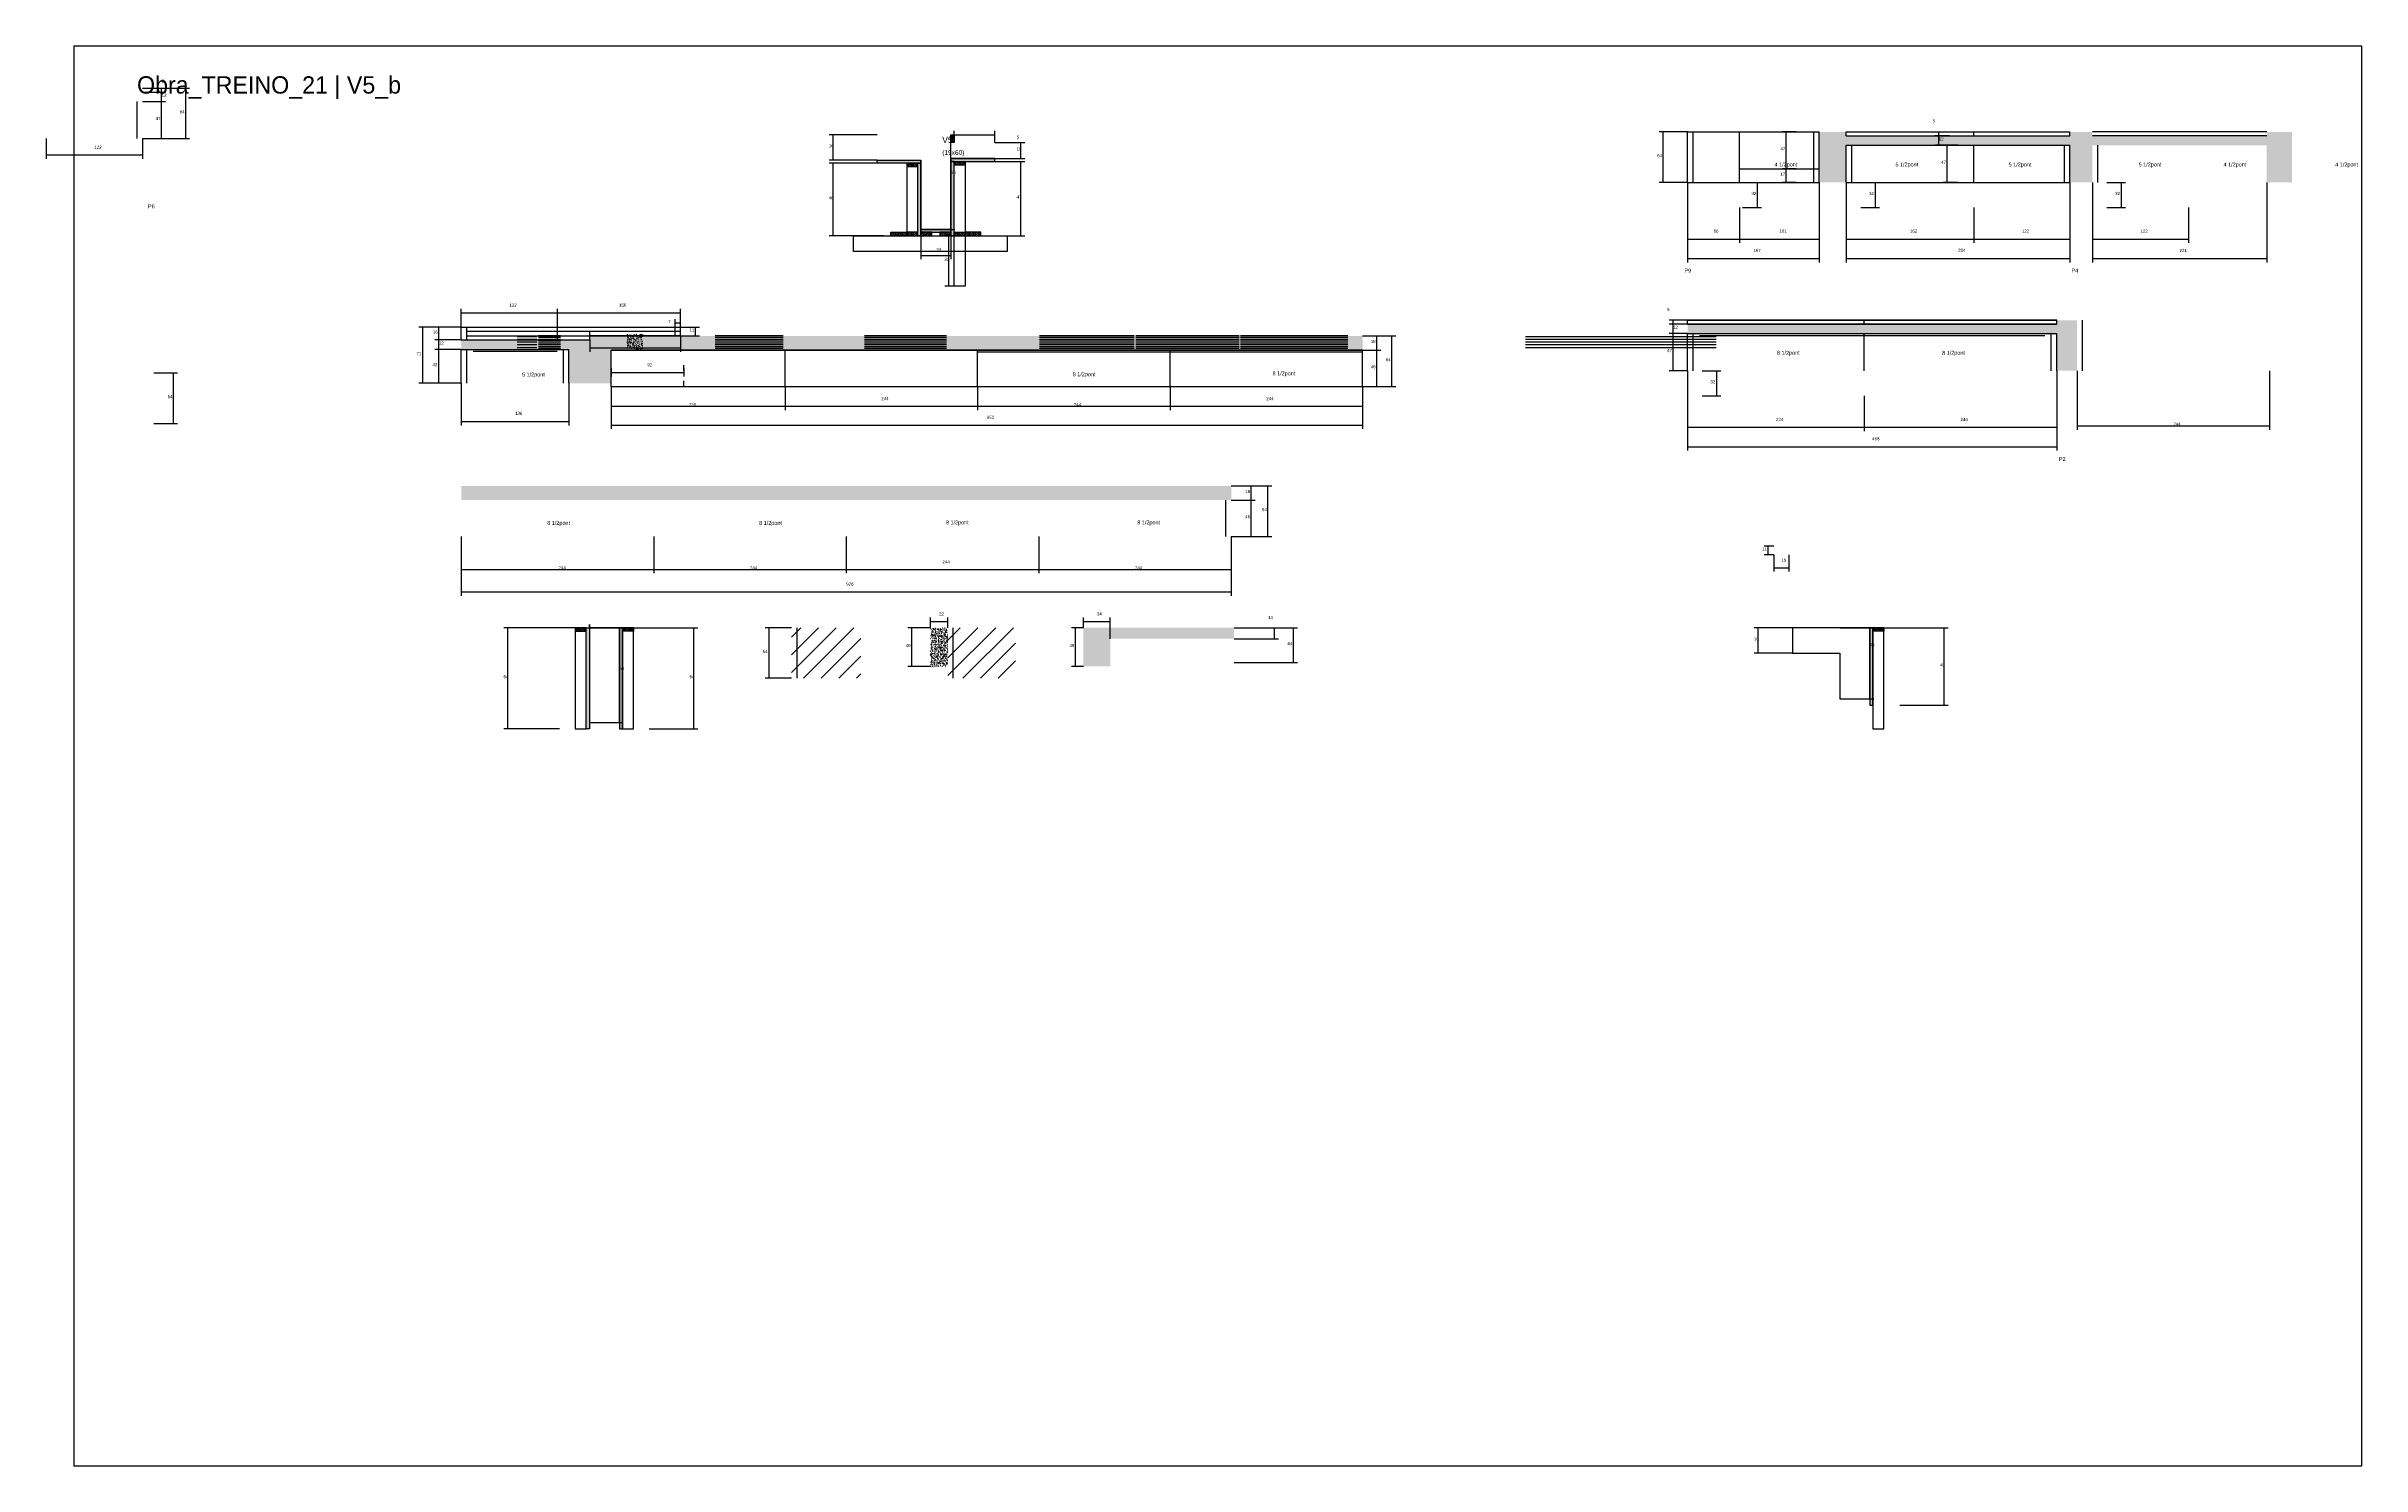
# Model space of a CAD drawing. Header units: metres. Extents: x -41 to 34800, y -36000 to 1848.
# Drawn here: x -35 to 2900, y -23400 to -21600 of the extents above; entities that cross this region are included whole.
import ezdxf

# ---------------------------------------------------------------- set-up
doc = ezdxf.new("R2010")
doc.units = ezdxf.units.M
for name, color, linetype in [('CELL_BORDER', 8, 'Continuous'), ('CONCRETO', 251, 'Continuous'), ('COTA', 4, 'Continuous'), ('Cota Seção (2x)', 4, 'Continuous'), ('Hachura', 253, 'Continuous'), ('LABEL_ID', 3, 'Continuous'), ('Madeira', 126, 'Continuous'), ('NOMENCLATURA', 7, 'Continuous'), ('Painéis', 200, 'Continuous'), ('SARR_2.2x7', 40, 'Continuous'), ('SARR_EDITAR', 141, 'Continuous'), ('Texto Seção', 7, 'Continuous')]:
    doc.layers.add(name, color=color, linetype=linetype)

msp = doc.modelspace()

# ---------------------------------------------------------------- hatches: boundary and pattern name
at = {"layer": 'COTA'}
h = msp.add_hatch(dxfattribs=at)
h.set_pattern_fill('AR-CONC', scale=0.03)
h.paths.add_polyline_path([(2212.5, -21772.6), (2235.9, -21772.6), (2246.7, -21772.6), (2246.7, -21725.6), (2530.2, -21725.6), (2530.2, -21772.6), (2558.6, -21772.6), (2558.6, -21725.6), (2779.6, -21725.6), (2779.6, -21772.6), (2811.8, -21772.6), (2811.8, -21708.6), (2779.6, -21708.6), (2779.6, -21713.6), (2558.6, -21713.6), (2558.6, -21708.6), (2530.2, -21708.6), (2530.2, -21713.6), (2246.7, -21713.6), (2246.7, -21708.6), (2212.5, -21708.6)])
h = msp.add_hatch(dxfattribs=at)
h.set_pattern_fill('AR-CONC', scale=0.03)
h.paths.add_polyline_path([(2539.2, -21947.4), (2513.5, -21947.4), (2513.5, -21952.4), (2045.5, -21952.4), (2045.5, -21964.4), (2513.5, -21964.4), (2513.5, -22011.4), (2539.2, -22011.4)])
h = msp.add_hatch(dxfattribs=at)
h.set_pattern_fill('AR-CONC', scale=0.03)
h.paths.add_polyline_path([(681, -21985.3), (1145.5, -21985.3), (1633.5, -21985.3), (1633.5, -21967.3), (1145.5, -21967.3), (757.5, -21967.3), (654, -21967.3), (654, -21972.3), (491, -21972.3), (491, -21984.3), (627.5, -21984.3), (627.5, -22027.3), (681, -22027.3)])
h = msp.add_hatch(dxfattribs=at)
h.set_pattern_fill('AR-CONC', scale=0.03)
h.paths.add_polyline_path([(701.2, -21983.5), (721.3, -21983.5), (721.3, -21983.5), (721.3, -21965), (721.3, -21965), (701.2, -21965), (701.2, -21965), (701.2, -21983.5)])
h = msp.add_hatch(dxfattribs=at)
h.set_pattern_fill('AR-CONC', scale=0.03)
h.paths.add_polyline_path([(1467, -22175.5), (1467, -22157.5), (491, -22157.5), (491, -22175.5)])
h = msp.add_hatch(dxfattribs=at)
h.set_pattern_fill('AR-CONC', scale=0.03)
h.paths.add_polyline_path([(1085.7, -22386.4), (1107.7, -22386.4), (1107.7, -22337.4), (1085.7, -22337.4)])
h = msp.add_hatch(dxfattribs=at)
h.set_pattern_fill('AR-CONC', scale=0.03)
h.paths.add_polyline_path([(1313.7, -22351.4), (1470.7, -22351.4), (1470.7, -22337.4), (1279.7, -22337.4), (1279.7, -22386.4), (1313.7, -22386.4), (1313.7, -22381.4)])
at = {"layer": 'Hachura'}
h = msp.add_hatch(color=8, dxfattribs=at)
h.dxf.hatch_style = 1
h.paths.add_polyline_path([(1111.7, -21712.2), (1115.7, -21712.2), (1115.7, -21712.2), (1115.7, -21722.2), (1115.7, -21722.2), (1111.7, -21722.2), (1111.7, -21722.2), (1111.7, -21712.2)])
h = msp.add_hatch(color=8, dxfattribs=at)
h.dxf.hatch_style = 1
h.paths.add_polyline_path([(1018.1, -21748.2), (1018.1, -21744.2), (1018.1, -21744.2), (1073.7, -21744.2), (1073.7, -21744.2), (1073.7, -21748.2), (1073.7, -21748.2), (1018.1, -21748.2)])
h = msp.add_hatch(dxfattribs=at)
h.set_pattern_fill('ANSI31', scale=0.5)
h.paths.add_polyline_path([(1069.7, -21752.6), (1069.7, -21748.2), (1069.7, -21748.2), (1055.7, -21748.2), (1055.7, -21748.2), (1055.7, -21752.6), (1055.7, -21752.6), (1069.7, -21752.6)])
h = msp.add_hatch(color=8, dxfattribs=at)
h.dxf.hatch_style = 1
h.paths.add_polyline_path([(1069.7, -21748.2), (1073.7, -21748.2), (1073.7, -21748.2), (1073.7, -21840.2), (1073.7, -21840.2), (1069.7, -21840.2), (1069.7, -21840.2), (1069.7, -21748.2)])
h = msp.add_hatch(color=8, dxfattribs=at)
h.dxf.hatch_style = 1
h.paths.add_polyline_path([(1167.3, -21746.2), (1167.3, -21742.2), (1167.3, -21742.2), (1111.7, -21742.2), (1111.7, -21742.2), (1111.7, -21746.2), (1111.7, -21746.2), (1167.3, -21746.2)])
h = msp.add_hatch(color=8, dxfattribs=at)
h.dxf.hatch_style = 1
h.paths.add_polyline_path([(1115.7, -21746.2), (1111.7, -21746.2), (1111.7, -21746.2), (1111.7, -21840.2), (1111.7, -21840.2), (1115.7, -21840.2), (1115.7, -21840.2), (1115.7, -21746.2)])
h = msp.add_hatch(dxfattribs=at)
h.set_pattern_fill('ANSI31', scale=0.5)
h.paths.add_polyline_path([(1115.7, -21750.6), (1115.7, -21746.2), (1115.7, -21746.2), (1129.7, -21746.2), (1129.7, -21746.2), (1129.7, -21750.6), (1129.7, -21750.6), (1115.7, -21750.6)])
h = msp.add_hatch(dxfattribs=at)
h.set_pattern_fill('ANSI31', scale=0.5)
h.paths.add_polyline_path([(1035.7, -21840.2), (1035.7, -21835.8), (1035.7, -21835.8), (1055.7, -21835.8), (1055.7, -21835.8), (1055.7, -21840.2), (1055.7, -21840.2), (1035.7, -21840.2)])
h = msp.add_hatch(dxfattribs=at)
h.set_pattern_fill('ANSI31', scale=0.5)
h.paths.add_polyline_path([(1069.7, -21840.2), (1069.7, -21835.8), (1069.7, -21835.8), (1055.7, -21835.8), (1055.7, -21835.8), (1055.7, -21840.2), (1055.7, -21840.2), (1069.7, -21840.2)])
h = msp.add_hatch(color=8, dxfattribs=at)
h.dxf.hatch_style = 1
h.paths.add_polyline_path([(1111.7, -21835.8), (1111.7, -21832.2), (1111.7, -21832.2), (1073.7, -21832.2), (1073.7, -21832.2), (1073.7, -21835.8), (1073.7, -21835.8), (1111.7, -21835.8)])
h = msp.add_hatch(dxfattribs=at)
h.set_pattern_fill('ANSI31', scale=0.5)
h.paths.add_polyline_path([(1087.7, -21840.2), (1087.7, -21835.8), (1087.7, -21835.8), (1073.7, -21835.8), (1073.7, -21835.8), (1073.7, -21840.2), (1073.7, -21840.2), (1087.7, -21840.2)])
h = msp.add_hatch(dxfattribs=at)
h.set_pattern_fill('ANSI31', scale=0.5)
h.paths.add_polyline_path([(1111.7, -21840.2), (1111.7, -21835.8), (1111.7, -21835.8), (1097.7, -21835.8), (1097.7, -21835.8), (1097.7, -21840.2), (1097.7, -21840.2), (1111.7, -21840.2)])
h = msp.add_hatch(dxfattribs=at)
h.set_pattern_fill('ANSI31', scale=0.5)
h.paths.add_polyline_path([(1115.7, -21840.2), (1115.7, -21835.8), (1115.7, -21835.8), (1129.7, -21835.8), (1129.7, -21835.8), (1129.7, -21840.2), (1129.7, -21840.2), (1115.7, -21840.2)])
h = msp.add_hatch(dxfattribs=at)
h.set_pattern_fill('ANSI31', scale=0.5)
h.paths.add_polyline_path([(1149.7, -21840.2), (1149.7, -21835.8), (1149.7, -21835.8), (1129.7, -21835.8), (1129.7, -21835.8), (1129.7, -21840.2), (1129.7, -21840.2), (1149.7, -21840.2)])
h = msp.add_hatch(dxfattribs=at)
h.set_pattern_fill('ANSI31', scale=0.5)
h.paths.add_polyline_path([(635.4, -22337.4), (635.4, -22341.8), (635.4, -22341.8), (649.4, -22341.8), (649.4, -22341.8), (649.4, -22337.4), (649.4, -22337.4), (635.4, -22337.4)])
h = msp.add_hatch(color=8, dxfattribs=at)
h.dxf.hatch_style = 1
h.paths.add_polyline_path([(649.4, -22337.4), (653.4, -22337.4), (653.4, -22337.4), (653.4, -22465.4), (653.4, -22465.4), (649.4, -22465.4), (649.4, -22465.4), (649.4, -22337.4)])
h = msp.add_hatch(color=8, dxfattribs=at)
h.dxf.hatch_style = 1
h.paths.add_polyline_path([(695.4, -22337.4), (691.4, -22337.4), (691.4, -22337.4), (691.4, -22465.4), (691.4, -22465.4), (695.4, -22465.4), (695.4, -22465.4), (695.4, -22337.4)])
h = msp.add_hatch(dxfattribs=at)
h.set_pattern_fill('ANSI31', scale=0.5)
h.paths.add_polyline_path([(709.4, -22337.4), (709.4, -22341.8), (709.4, -22341.8), (695.4, -22341.8), (695.4, -22341.8), (695.4, -22337.4), (695.4, -22337.4), (709.4, -22337.4)])
h = msp.add_hatch(dxfattribs=at)
h.set_pattern_fill('ANSI31', scale=5)
h.paths.add_polyline_path([(909.7, -22401.4), (997.7, -22401.4), (997.7, -22337.4), (909.7, -22337.4)])
h = msp.add_hatch(dxfattribs=at)
h.set_pattern_fill('ANSI31', scale=5)
h.paths.add_polyline_path([(1193.7, -22337.4), (1107.7, -22337.4), (1107.7, -22401.4), (1193.7, -22401.4)])
h = msp.add_hatch(color=8, dxfattribs=at)
h.dxf.hatch_style = 1
h.paths.add_polyline_path([(2280.4, -22337.4), (2276.4, -22337.4), (2276.4, -22337.4), (2276.4, -22435.4), (2276.4, -22435.4), (2280.4, -22435.4), (2280.4, -22435.4), (2280.4, -22337.4)])
h = msp.add_hatch(dxfattribs=at)
h.set_pattern_fill('ANSI31', scale=0.5)
h.paths.add_polyline_path([(2294.4, -22337.4), (2294.4, -22341.8), (2294.4, -22341.8), (2280.4, -22341.8), (2280.4, -22341.8), (2280.4, -22337.4), (2280.4, -22337.4), (2294.4, -22337.4)])

# ---------------------------------------------------------------- linework, layer by layer
at = {"layer": 'CELL_BORDER'}
msp.add_lwpolyline([(0, -23400), (2900, -23400), (2900, -21600), (0, -21600)], close=True, dxfattribs=at)
at = {"layer": 'CONCRETO'}
for points in [[(691.4, -22357.4), (691.4, -22337.4), (653.4, -22337.4), (653.4, -22333.4), (653.4, -22333.4), (653.4, -22457.4), (691.4, -22457.4), (691.4, -22357.4)], [(2276.4, -22357.4), (2276.4, -22337.4), (2178.4, -22337.4), (2178.4, -22369.4), (2238.4, -22369.4), (2238.4, -22427.4), (2276.4, -22427.4), (2276.4, -22357.4)]]:
    msp.add_lwpolyline(points, close=True, dxfattribs=at)
at = {"layer": 'COTA'}
for p, q in [((87, -21653), (116.2, -21653)), ((87, -21653), (146.7, -21653)), ((87, -21658), (116.2, -21658)), ((87, -21658), (116.2, -21658)), ((111.2, -21658), (111.2, -21653)), ((111.2, -21670), (111.2, -21658)), ((141.7, -21717), (141.7, -21653)), ((87, -21670), (116.2, -21670)), ((87, -21670), (116.2, -21670)), ((111.2, -21717), (111.2, -21670)), ((-35, -21717), (-35, -21742.7)), ((87, -21717), (116.2, -21717)), ((87, -21717), (87, -21742.7)), ((87, -21717), (146.7, -21717)), ((1018.1, -21712.2), (957.4, -21712.2)), ((962.4, -21744.2), (962.4, -21712.2)), ((1115.7, -21712.2), (1115.7, -21707.2)), ((1115.7, -21712.2), (1167.3, -21712.2)), ((1167.3, -21722.2), (1167.3, -21707.2)), ((2045.5, -21708.6), (2009.4, -21708.6)), ((2014.4, -21772.6), (2014.4, -21708.6)), ((2183, -21708.6), (2165.6, -21708.6)), ((2170.6, -21755.6), (2170.6, -21708.6)), ((2377.7, -21713.6), (2358.8, -21713.6)), ((2363.8, -21713.6), (2363.8, -21708.6)), ((2363.8, -21708.6), (2368.8, -21708.6)), ((2363.8, -21725.6), (2363.8, -21713.6)), ((2363.8, -21713.6), (2368.8, -21713.6)), ((-35, -21737.7), (87, -21737.7)), ((1018.1, -21744.2), (957.4, -21744.2)), ((1018.1, -21748.2), (957.4, -21748.2)), ((962.4, -21840.2), (962.4, -21748.2)), ((1167.3, -21722.2), (1205.5, -21722.2)), ((1167.3, -21742.2), (1205.5, -21742.2)), ((1167.3, -21746.2), (1205.5, -21746.2)), ((1200.5, -21742.2), (1200.5, -21722.2)), ((1200.5, -21840.2), (1200.5, -21746.2)), ((2377.7, -21725.6), (2358.8, -21725.6)), ((2388.4, -21725.6), (2369.5, -21725.6)), ((2374.5, -21772.6), (2374.5, -21725.6)), ((2045.5, -21772.6), (2009.4, -21772.6)), ((2045.5, -21772.6), (2045.5, -21849.4)), ((2045.5, -21772.6), (2045.5, -21874)), ((2129, -21772.6), (2139.1, -21772.6)), ((2134.1, -21804.6), (2134.1, -21772.6)), ((2183, -21755.6), (2165.6, -21755.6)), ((2183, -21755.6), (2165.6, -21755.6)), ((2183, -21772.6), (2165.6, -21772.6)), ((2170.6, -21772.6), (2170.6, -21755.6)), ((2212.5, -21772.6), (2212.5, -21849.4)), ((2212.5, -21772.6), (2212.5, -21874)), ((2246.7, -21772.6), (2246.7, -21849.4)), ((2246.7, -21772.6), (2246.7, -21874)), ((2265.2, -21772.6), (2288.7, -21772.6)), ((2283.7, -21804.6), (2283.7, -21772.6)), ((2388.4, -21772.6), (2369.5, -21772.6)), ((2530.2, -21772.6), (2530.2, -21849.4)), ((2530.2, -21772.6), (2530.2, -21874)), ((2558.6, -21772.6), (2558.6, -21849.4)), ((2558.6, -21772.6), (2558.6, -21874)), ((2577.1, -21772.6), (2600.6, -21772.6)), ((2595.6, -21804.6), (2595.6, -21772.6)), ((2779.6, -21772.6), (2779.6, -21874)), ((2111.5, -21804.6), (2111.5, -21849.4)), ((2111.5, -21804.6), (2111.5, -21849.4)), ((2115, -21804.6), (2139.1, -21804.6)), ((2265.2, -21804.6), (2288.7, -21804.6)), ((2408.2, -21804.6), (2408.2, -21849.4)), ((2408.2, -21804.6), (2408.2, -21849.4)), ((2577.1, -21804.6), (2600.6, -21804.6)), ((2680.6, -21804.6), (2680.6, -21849.4)), ((1026.1, -21840.2), (957.4, -21840.2)), ((1073.7, -21840.2), (1073.7, -21870.1)), ((1073.7, -21865.1), (1111.7, -21865.1)), ((1115.7, -21840.2), (1104.1, -21840.2)), ((1109.1, -21904.2), (1109.1, -21840.2)), ((1111.7, -21840.2), (1111.7, -21870.1)), ((1149.7, -21840.2), (1205.5, -21840.2)), ((2045.5, -21844.4), (2111.5, -21844.4)), ((2111.5, -21844.4), (2212.5, -21844.4)), ((2246.7, -21844.4), (2408.2, -21844.4)), ((2408.2, -21844.4), (2530.2, -21844.4)), ((2558.6, -21844.4), (2680.6, -21844.4)), ((2045.5, -21869), (2212.5, -21869)), ((2246.7, -21869), (2530.2, -21869)), ((2558.6, -21869), (2779.6, -21869)), ((1115.7, -21904.2), (1104.1, -21904.2)), ((491, -21956.3), (491, -21932.8)), ((491, -21937.8), (613, -21937.8)), ((613, -21956.3), (613, -21932.8)), ((613, -21956.3), (613, -21932.8)), ((613, -21937.8), (769, -21937.8)), ((762, -21956.3), (762, -21945.9)), ((762, -21950.9), (769, -21950.9)), ((769, -21956.3), (769, -21932.8)), ((769, -21956.3), (769, -21945.9)), ((2045.5, -21947.4), (2022.1, -21947.4)), ((2045.5, -21952.4), (2022.1, -21952.4)), ((2045.5, -21952.4), (2022.1, -21952.4)), ((2027.1, -21952.4), (2027.1, -21947.4)), ((2027.1, -21964.4), (2027.1, -21952.4)), ((491, -21956.3), (437.3, -21956.3)), ((442.3, -22027.3), (442.3, -21956.3)), ((491, -21956.3), (457.7, -21956.3)), ((491, -21972.3), (457.7, -21972.3)), ((491, -21972.3), (457.7, -21972.3)), ((462.7, -21972.3), (462.7, -21956.3)), ((462.7, -21984.3), (462.7, -21972.3)), ((654, -21972.3), (654, -21987.3)), ((654, -21982.3), (769, -21982.3)), ((769, -21956.3), (793, -21956.3)), ((769, -21967.3), (769, -21987.3)), ((769, -21967.3), (793, -21967.3)), ((788, -21967.3), (788, -21956.3)), ((1633.5, -21967.3), (1656.5, -21967.3)), ((1633.5, -21967.3), (1675.6, -21967.3)), ((1651.5, -21985.3), (1651.5, -21967.3)), ((1670.6, -22031.3), (1670.6, -21967.3)), ((2045.5, -21964.4), (2022.1, -21964.4)), ((2045.5, -21964.4), (2022.1, -21964.4)), ((2027.1, -22011.4), (2027.1, -21964.4)), ((491, -21984.3), (457.7, -21984.3)), ((491, -21984.3), (457.7, -21984.3)), ((462.7, -22027.3), (462.7, -21984.3)), ((681, -22008.3), (681, -22018.6)), ((773, -22008.3), (773, -22018.6)), ((1633.5, -21985.3), (1656.5, -21985.3)), ((1633.5, -21985.3), (1656.5, -21985.3)), ((1651.5, -22031.3), (1651.5, -21985.3)), ((2045.5, -22011.4), (2022.1, -22011.4)), ((2045.5, -22011.4), (2045.5, -22088.2)), ((2045.5, -22011.4), (2045.5, -22112.8)), ((2064, -22011.4), (2087.5, -22011.4)), ((2082.5, -22043.4), (2082.5, -22011.4)), ((2513.5, -22011.4), (2513.5, -22088.2)), ((2513.5, -22011.4), (2513.5, -22112.8)), ((2539.2, -22011.4), (2539.2, -22086.2)), ((2783.2, -22011.4), (2783.2, -22086.2)), ((101.1, -22014.3), (131.3, -22014.3)), ((126.3, -22078.3), (126.3, -22014.3)), ((491, -22027.3), (437.3, -22027.3)), ((491, -22027.3), (457.7, -22027.3)), ((491, -22027.3), (491, -22080.7)), ((627.5, -22027.3), (627.5, -22080.7)), ((681, -22013.6), (773, -22013.6)), ((681, -22031.3), (681, -22061.4)), ((681, -22031.3), (681, -22085.3)), ((901.5, -22031.3), (901.5, -22061.4)), ((901.5, -22031.3), (901.5, -22061.4)), ((1145.5, -22031.3), (1145.5, -22061.4)), ((1145.5, -22031.3), (1145.5, -22061.4)), ((1389.5, -22031.3), (1389.5, -22061.4)), ((1389.5, -22031.3), (1389.5, -22061.4)), ((1633.5, -22031.3), (1633.5, -22061.4)), ((1633.5, -22031.3), (1633.5, -22085.3)), ((1633.5, -22031.3), (1656.5, -22031.3)), ((1633.5, -22031.3), (1675.6, -22031.3)), ((681, -22056.4), (901.5, -22056.4)), ((901.5, -22056.4), (1145.5, -22056.4)), ((1145.5, -22056.4), (1389.5, -22056.4)), ((1389.5, -22056.4), (1633.5, -22056.4)), ((2064, -22043.4), (2087.5, -22043.4)), ((2269.5, -22043.4), (2269.5, -22088.2)), ((2269.5, -22043.4), (2269.5, -22088.2)), ((101.1, -22078.3), (131.3, -22078.3)), ((491, -22075.7), (627.5, -22075.7)), ((681, -22080.3), (1633.5, -22080.3)), ((2045.5, -22083.2), (2269.5, -22083.2)), ((2269.5, -22083.2), (2513.5, -22083.2)), ((2539.2, -22081.2), (2783.2, -22081.2)), ((2045.5, -22107.8), (2513.5, -22107.8)), ((1467, -22157.5), (1497.2, -22157.5)), ((1467, -22157.5), (1518.6, -22157.5)), ((1492.2, -22175.5), (1492.2, -22157.5)), ((1513.6, -22221.5), (1513.6, -22157.5)), ((1467, -22175.5), (1497.2, -22175.5)), ((1467, -22175.5), (1497.2, -22175.5)), ((1492.2, -22221.5), (1492.2, -22175.5)), ((491, -22221.5), (491, -22268.3)), ((491, -22221.5), (491, -22296.7)), ((735, -22221.5), (735, -22268.3)), ((735, -22221.5), (735, -22268.3)), ((979, -22221.5), (979, -22268.3)), ((979, -22221.5), (979, -22268.3)), ((1223, -22221.5), (1223, -22268.3)), ((1223, -22221.5), (1223, -22268.3)), ((1467, -22221.5), (1467, -22268.3)), ((1467, -22221.5), (1497.2, -22221.5)), ((1467, -22221.5), (1467, -22296.7)), ((1467, -22221.5), (1518.6, -22221.5)), ((2155, -22234.1), (2142.6, -22234.1)), ((2155, -22245.1), (2142.6, -22245.1)), ((2147.6, -22245.1), (2147.6, -22234.1)), ((2155, -22245.1), (2155, -22266.2)), ((2174, -22245.1), (2174, -22266.2)), ((491, -22263.3), (735, -22263.3)), ((735, -22263.3), (979, -22263.3)), ((979, -22263.3), (1223, -22263.3)), ((1223, -22263.3), (1467, -22263.3)), ((2155, -22261.2), (2174, -22261.2)), ((491, -22291.7), (1467, -22291.7)), ((1085.7, -22337.4), (1085.7, -22324.4)), ((1085.7, -22329.4), (1107.7, -22329.4)), ((1107.7, -22337.4), (1107.7, -22324.4)), ((1279.7, -22337.4), (1279.7, -22324.4)), ((1279.7, -22329.4), (1313.7, -22329.4)), ((1313.7, -22351.4), (1313.7, -22324.4)), ((635.4, -22337.4), (545.1, -22337.4)), ((550.1, -22465.4), (550.1, -22337.4)), ((709.4, -22337.4), (790.9, -22337.4)), ((785.9, -22465.4), (785.9, -22337.4)), ((909.7, -22337.4), (876.4, -22337.4)), ((881.4, -22401.4), (881.4, -22337.4)), ((1085.7, -22337.4), (1057.1, -22337.4)), ((1062.1, -22386.4), (1062.1, -22337.4)), ((1279.7, -22337.4), (1264.6, -22337.4)), ((1269.6, -22386.4), (1269.6, -22337.4)), ((1470.7, -22337.4), (1526.8, -22337.4)), ((1470.7, -22337.4), (1551.1, -22337.4)), ((1470.7, -22351.4), (1526.8, -22351.4)), ((1521.8, -22351.4), (1521.8, -22337.4)), ((1546.1, -22381.4), (1546.1, -22337.4)), ((2178.4, -22337.4), (2130.1, -22337.4)), ((2135.1, -22369.4), (2135.1, -22337.4)), ((2294.4, -22337.4), (2375.9, -22337.4)), ((2370.9, -22435.4), (2370.9, -22337.4)), ((1085.7, -22386.4), (1057.1, -22386.4)), ((1279.7, -22386.4), (1264.6, -22386.4)), ((1470.7, -22381.4), (1551.1, -22381.4)), ((2178.4, -22369.4), (2130.1, -22369.4)), ((909.7, -22401.4), (876.4, -22401.4)), ((2314.4, -22435.4), (2375.9, -22435.4)), ((615.4, -22465.4), (545.1, -22465.4)), ((729.4, -22465.4), (790.9, -22465.4))]:
    msp.add_line(p, q, dxfattribs=at)
at = {"layer": 'Cota Seção (2x)'}
for p, q in [((1111.7, -21832.2), (1111.7, -21712.2)), ((1111.7, -21712.2), (1116.7, -21712.2)), ((1111.7, -21832.2), (1116.7, -21832.2)), ((653.4, -22337.4), (696.4, -22337.4)), ((691.4, -22457.4), (691.4, -22337.4)), ((2238.4, -22337.4), (2281.4, -22337.4)), ((2276.4, -22427.4), (2276.4, -22337.4)), ((2238.4, -22427.4), (2281.4, -22427.4)), ((653.4, -22457.4), (696.4, -22457.4))]:
    msp.add_line(p, q, dxfattribs=at)
at = {"layer": 'Madeira'}
for points in [[(1069.7, -21752.6), (1069.7, -21748.2), (1055.7, -21748.2), (1055.7, -21752.6)], [(1069.7, -21748.2), (1055.7, -21748.2), (1055.7, -21840.2), (1069.7, -21840.2)], [(1115.7, -21750.6), (1115.7, -21746.2), (1129.7, -21746.2), (1129.7, -21750.6)], [(1115.7, -21746.2), (1129.7, -21746.2), (1129.7, -21904.2), (1115.7, -21904.2)], [(1035.7, -21840.2), (1035.7, -21835.8), (1055.7, -21835.8), (1055.7, -21840.2)], [(1069.7, -21840.2), (1069.7, -21835.8), (1055.7, -21835.8), (1055.7, -21840.2)], [(1087.7, -21840.2), (1087.7, -21835.8), (1073.7, -21835.8), (1073.7, -21840.2)], [(1111.7, -21840.2), (1111.7, -21835.8), (1097.7, -21835.8), (1097.7, -21840.2)], [(1115.7, -21840.2), (1115.7, -21835.8), (1129.7, -21835.8), (1129.7, -21840.2)], [(1149.7, -21840.2), (1149.7, -21835.8), (1129.7, -21835.8), (1129.7, -21840.2)], [(1183.2, -21860.2), (988, -21860.2), (988, -21840.2), (1183.2, -21840.2)], [(635.4, -22337.4), (635.4, -22341.8), (649.4, -22341.8), (649.4, -22337.4)], [(635.4, -22465.4), (649.4, -22465.4), (649.4, -22337.4), (635.4, -22337.4)], [(709.4, -22337.4), (709.4, -22341.8), (695.4, -22341.8), (695.4, -22337.4)], [(709.4, -22337.4), (695.4, -22337.4), (695.4, -22465.4), (709.4, -22465.4)], [(2294.4, -22337.4), (2294.4, -22341.8), (2280.4, -22341.8), (2280.4, -22337.4)], [(2294.4, -22337.4), (2280.4, -22337.4), (2280.4, -22465.4), (2294.4, -22465.4)]]:
    msp.add_lwpolyline(points, close=True, dxfattribs=at)
at = {"layer": 'Painéis'}
for p, q in [((1115.7, -21722.2), (1115.7, -21712.2)), ((2045.5, -21708.6), (2212.5, -21708.6)), ((2045.5, -21772.6), (2045.5, -21708.6)), ((2111.5, -21772.6), (2111.5, -21708.6)), ((2212.5, -21772.6), (2212.5, -21708.6)), ((2246.7, -21708.6), (2530.2, -21708.6)), ((2246.7, -21713.6), (2246.7, -21708.6)), ((2246.7, -21713.6), (2530.2, -21713.6)), ((2408.2, -21713.6), (2408.2, -21708.6)), ((2530.2, -21713.6), (2530.2, -21708.6)), ((1018.1, -21744.2), (1073.7, -21744.2)), ((1018.1, -21748.2), (1018.1, -21744.2)), ((1073.7, -21748.2), (1073.7, -21744.2)), ((1073.7, -21840.2), (1073.7, -21748.2)), ((1111.7, -21742.2), (1167.3, -21742.2)), ((1111.7, -21746.2), (1111.7, -21742.2)), ((1111.7, -21840.2), (1111.7, -21746.2)), ((1167.3, -21746.2), (1167.3, -21742.2)), ((2246.7, -21725.6), (2530.2, -21725.6)), ((2246.7, -21772.6), (2246.7, -21725.6)), ((2408.2, -21772.6), (2408.2, -21725.6)), ((2530.2, -21772.6), (2530.2, -21725.6)), ((2045.5, -21772.6), (2212.5, -21772.6)), ((2068.9, -21772.6), (2212.5, -21772.6)), ((2111.5, -21755.6), (2212.5, -21755.6)), ((2246.7, -21772.6), (2530.2, -21772.6)), ((1073.7, -21832.2), (1111.7, -21832.2)), ((1073.7, -21835.8), (1073.7, -21832.2)), ((1111.7, -21835.8), (1111.7, -21832.2)), ((2045.5, -21947.4), (2513.5, -21947.4)), ((2045.5, -21952.4), (2045.5, -21947.4)), ((2045.5, -21952.4), (2513.5, -21952.4)), ((2269.5, -21952.4), (2269.5, -21947.4)), ((2513.5, -21952.4), (2513.5, -21947.4)), ((491, -21956.3), (769, -21956.3)), ((491, -21972.3), (491, -21956.3)), ((491, -21972.3), (654, -21972.3)), ((613, -21972.3), (613, -21956.3)), ((654, -21967.3), (769, -21967.3)), ((654, -21972.3), (654, -21967.3)), ((769, -21967.3), (769, -21956.3)), ((2045.5, -21964.4), (2513.5, -21964.4)), ((2045.5, -22011.4), (2045.5, -21964.4)), ((2269.5, -22011.4), (2269.5, -21964.4)), ((2513.5, -22011.4), (2513.5, -21964.4)), ((491, -21984.3), (627.5, -21984.3)), ((491, -22027.3), (491, -21984.3)), ((627.5, -22027.3), (627.5, -21984.3)), ((681, -21985.3), (1145.5, -21985.3)), ((681, -22031.3), (681, -21985.3)), ((901.5, -22031.3), (901.5, -21985.3)), ((1145.5, -21985.3), (1633.5, -21985.3)), ((1145.5, -22031.3), (1145.5, -21985.3)), ((1389.5, -22031.3), (1389.5, -21985.3)), ((1633.5, -22031.3), (1633.5, -21985.3))]:
    msp.add_line(p, q, dxfattribs=at)
for points in [[(1111.7, -21712.2), (1115.7, -21712.2), (1115.7, -21722.2), (1111.7, -21722.2)], [(1018.1, -21748.2), (1018.1, -21744.2), (1073.7, -21744.2), (1073.7, -21748.2)], [(1069.7, -21748.2), (1073.7, -21748.2), (1073.7, -21840.2), (1069.7, -21840.2)], [(1167.3, -21746.2), (1167.3, -21742.2), (1111.7, -21742.2), (1111.7, -21746.2)], [(1115.7, -21746.2), (1111.7, -21746.2), (1111.7, -21840.2), (1115.7, -21840.2)], [(1111.7, -21835.8), (1111.7, -21832.2), (1073.7, -21832.2), (1073.7, -21835.8)], [(649.4, -22337.4), (653.4, -22337.4), (653.4, -22465.4), (649.4, -22465.4)], [(695.4, -22337.4), (691.4, -22337.4), (691.4, -22465.4), (695.4, -22465.4)], [(2280.4, -22337.4), (2276.4, -22337.4), (2276.4, -22435.4), (2280.4, -22435.4)]]:
    msp.add_lwpolyline(points, close=True, dxfattribs=at)
for points in [[(2246.7, -21708.6), (2530.2, -21708.6)], [(2246.7, -21713.6), (2530.2, -21713.6)], [(2779.6, -21708.6), (2558.6, -21708.6)], [(2779.6, -21713.6), (2558.6, -21713.6)], [(2513.5, -21947.4), (2045.5, -21947.4)], [(2513.5, -21952.4), (2045.5, -21952.4)], [(769, -21967.3), (654, -21967.3)], [(1633.5, -21985.3), (1145.5, -21985.3), (681, -21985.3)], [(681, -22031.3), (1145.5, -22031.3), (1633.5, -22031.3)]]:
    msp.add_lwpolyline(points, dxfattribs=at)
at = {"layer": 'SARR_2.2x7'}
for p, q in [((80, -21717), (80, -21670)), ((2052.5, -21772.6), (2052.5, -21708.6)), ((2205.5, -21772.6), (2205.5, -21708.6)), ((2253.7, -21772.6), (2253.7, -21725.6)), ((2523.2, -21772.6), (2523.2, -21725.6)), ((2565.6, -21772.6), (2565.6, -21725.6)), ((2546.2, -22011.4), (2546.2, -21947.4)), ((498, -21972.3), (498, -21956.3)), ((562, -21967.88), (587, -21967.88)), ((562, -21971.37), (587, -21971.37)), ((562, -21974.85), (587, -21974.85)), ((562, -21978.33), (587, -21978.33)), ((562, -21981.82), (587, -21981.82)), ((589, -21966.72), (617, -21966.72)), ((589, -21969.04), (617, -21969.04)), ((589, -21971.37), (617, -21971.37)), ((589, -21973.69), (617, -21973.69)), ((589, -21976.01), (617, -21976.01)), ((589, -21978.33), (617, -21978.33)), ((589, -21980.66), (617, -21980.66)), ((589, -21982.98), (617, -21982.98)), ((762, -21967.3), (762, -21956.3)), ((813, -21966.72), (899, -21966.72)), ((813, -21969.04), (899, -21969.04)), ((813, -21971.37), (899, -21971.37)), ((813, -21973.69), (899, -21973.69)), ((813, -21976.01), (899, -21976.01)), ((813, -21978.33), (899, -21978.33)), ((813, -21980.66), (899, -21980.66)), ((813, -21982.98), (899, -21982.98)), ((1002, -21966.72), (1106, -21966.72)), ((1002, -21969.04), (1106, -21969.04)), ((1002, -21971.37), (1106, -21971.37)), ((1002, -21973.69), (1106, -21973.69)), ((1002, -21976.01), (1106, -21976.01)), ((1002, -21978.33), (1106, -21978.33)), ((1002, -21980.66), (1106, -21980.66)), ((1002, -21982.98), (1106, -21982.98)), ((1224, -21966.72), (1343.9, -21966.72)), ((1224, -21969.04), (1343.9, -21969.04)), ((1224, -21971.37), (1343.9, -21971.37)), ((1224, -21973.69), (1343.9, -21973.69)), ((1224, -21976.01), (1343.9, -21976.01)), ((1224, -21978.33), (1343.9, -21978.33)), ((1224, -21980.66), (1343.9, -21980.66)), ((1224, -21982.98), (1343.9, -21982.98)), ((1345.9, -21966.72), (1476.9, -21966.72)), ((1345.9, -21969.04), (1476.9, -21969.04)), ((1345.9, -21971.37), (1476.9, -21971.37)), ((1345.9, -21973.69), (1476.9, -21973.69)), ((1345.9, -21976.01), (1476.9, -21976.01)), ((1345.9, -21978.33), (1476.9, -21978.33)), ((1345.9, -21980.66), (1476.9, -21980.66)), ((1345.9, -21982.98), (1476.9, -21982.98)), ((1478.9, -21966.72), (1614.9, -21966.72)), ((1478.9, -21969.04), (1614.9, -21969.04)), ((1478.9, -21971.37), (1614.9, -21971.37)), ((1478.9, -21973.69), (1614.9, -21973.69)), ((1478.9, -21976.01), (1614.9, -21976.01)), ((1478.9, -21978.33), (1614.9, -21978.33)), ((1478.9, -21980.66), (1614.9, -21980.66)), ((1478.9, -21982.98), (1614.9, -21982.98)), ((1839.9, -21967.88), (2081.9, -21967.88)), ((1839.9, -21971.37), (2081.9, -21971.37)), ((1839.9, -21974.85), (2081.9, -21974.85)), ((1839.9, -21978.33), (2081.9, -21978.33)), ((1839.9, -21981.82), (2081.9, -21981.82)), ((2052.5, -22011.4), (2052.5, -21964.4)), ((2060.5, -21966.6), (2269.5, -21966.6)), ((2269.5, -21966.6), (2498.5, -21966.6)), ((2506.5, -22011.4), (2506.5, -21964.4)), ((498, -22027.3), (498, -21984.3)), ((506, -21986.5), (612.5, -21986.5)), ((620.5, -22027.3), (620.5, -21984.3)), ((773, -22011.3), (773, -22004.3)), ((1145.5, -21987.5), (1389.5, -21987.5)), ((1389.5, -21987.5), (1633.5, -21987.5)), ((773, -22031.3), (773, -22024.3)), ((1460, -22221.5), (1460, -22175.5)), ((916.7, -22401.4), (916.7, -22337.4)), ((1114.7, -22401.4), (1114.7, -22337.4))]:
    msp.add_line(p, q, dxfattribs=at)
at = {"layer": 'SARR_EDITAR'}
for p, q in [((498, -21961.3), (769, -21961.3)), ((498, -21967.3), (654, -21967.3)), ((654, -21967.3), (654, -21962.3))]:
    msp.add_line(p, q, dxfattribs=at)

# ---------------------------------------------------------------- texts
at = {"layer": 'COTA'}
for s, p in [('5', (111.2, -21646.1)), ('12', (111.2, -21664)), ('47', (103.6, -21693.5)), ('64', (134.1, -21685)), ('5', (1195, -21717.2)), ('5', (2356.2, -21696.8)), ('12', (2363.8, -21719.6)), ('122', (26, -21730.1)), ('16', (956.9, -21728.2)), ('10', (1195, -21732.2)), ('64', (2006.8, -21740.6)), ('47', (2163.1, -21732.1)), ('47', (2366.9, -21749.1)), ('17', (2163.1, -21764.1)), ('46', (956.9, -21794.2)), ('47', (1195, -21793.2)), ('32', (2126.4, -21788.6)), ('32', (2275.5, -21788.6)), ('32', (2587.4, -21788.6)), ('66', (2078.5, -21836.3)), ('101', (2162, -21836.3)), ('162', (2327.4, -21836.3)), ('122', (2469.2, -21836.4)), ('122', (2619.6, -21836.4)), ('19', (1092.7, -21859.6)), ('167', (2129, -21860.9)), ('284', (2388.4, -21860.7)), ('221', (2669.1, -21860.9)), ('32', (1103.6, -21872.2)), ('122', (552, -21930.2)), ('156', (691, -21930.2)), ('7', (753.4, -21950.9)), ('5', (2019.5, -21935.7)), ('16', (455.1, -21964.3)), ('12', (462.7, -21978.3)), ('115', (711.5, -21974.7)), ('11', (780.4, -21961.8)), ('18', (1643.9, -21976.3)), ('12', (2027.1, -21958.4)), ('71', (434.2, -21991.8)), ('43', (454.5, -22005.8)), ('92', (727, -22006)), ('46', (1643.9, -22008.3)), ('64', (1663, -21999.3)), ('47', (2019.5, -21987.9)), ('32', (2074.3, -22027.4)), ('64', (118.8, -22046.3)), ('136', (559.2, -22067.4)), ('220', (779.5, -22056.4)), ('244', (1023.5, -22048.8)), ('952', (1157.2, -22072.6)), ('244', (1267.5, -22056.4)), ('244', (1511.5, -22048.8)), ('224', (2157.5, -22075.2)), ('244', (2391.5, -22075.2)), ('468', (2279.5, -22099.7)), ('244', (2661.2, -22081.2)), ('18', (1484.7, -22166.5)), ('64', (1506, -22189.5)), ('46', (1484.7, -22198.5)), ('11', (2140, -22239.6)), ('244', (614.5, -22263.3)), ('244', (857, -22263.3)), ('244', (1101, -22255.7)), ('244', (1345, -22263.3)), ('19', (2164.5, -22253.6)), ('976', (979, -22284.1)), ('22', (1096.7, -22321.9)), ('34', (1296.7, -22321.7)), ('14', (1513.7, -22326.3)), ('49', (1054.5, -22361.9)), ('49', (1262, -22361.9)), ('44', (1538.1, -22359.4)), ('16', (2129.6, -22353.4)), ('64', (873.3, -22369.4)), ('49', (2365.4, -22386.4)), ('64', (544.6, -22401.4)), ('64', (780.4, -22401.4))]:
    msp.add_text(s, height=4, dxfattribs=at).set_placement(p)
at = {"layer": 'Cota Seção (2x)'}
for s, p in [('60', (1111.7, -21761.9)), ('45', (2276.4, -22360.9)), ('60', (691.4, -22390.9))]:
    msp.add_text(s, height=4, dxfattribs=at).set_placement(p)
at = {"layer": 'LABEL_ID'}
msp.add_text('Obra_TREINO_21 | V5_b', height=22, dxfattribs=at).set_placement((80, -21660))
at = {"layer": 'NOMENCLATURA'}
for s, p in [('4 1/2pont', (2155.8, -21752.4)), ('5 1/2pont', (2309, -21752.4)), ('5 1/2pont', (2452.5, -21752.4)), ('5 1/2pont', (2617.3, -21752.4)), ('4 1/2pont', (2724.9, -21752.4)), ('4 1/2pont', (2866.5, -21752.4)), ('P6', (93.9, -21805.4)), ('P9', (2041.6, -21887)), ('P4', (2532.2, -21887)), ('8 1/2pont', (1519.4, -22017.2)), ('8 1/2pont', (2158.8, -21991.2)), ('8 1/2pont', (2368.2, -21991.2)), ('5 1/2pont', (568.1, -22018.7)), ('8 1/2pont', (1266.1, -22018.4)), ('P2', (2516.2, -22125.8)), ('8 1/2pont', (600, -22206.9)), ('8 1/2pont', (868.6, -22206.9)), ('8 1/2pont', (1105.4, -22206.3)), ('8 1/2pont', (1348, -22206.3))]:
    msp.add_text(s, height=5, dxfattribs=at).set_placement(p)
at = {"layer": 'Texto Seção'}
for s, height, p in [('V5', 8, (1100.7, -21722.7)), ('(19x60)', 6, (1100.7, -21737.7))]:
    msp.add_text(s, height=height, dxfattribs=at).set_placement(p)

doc.saveas('drawing.dxf')
